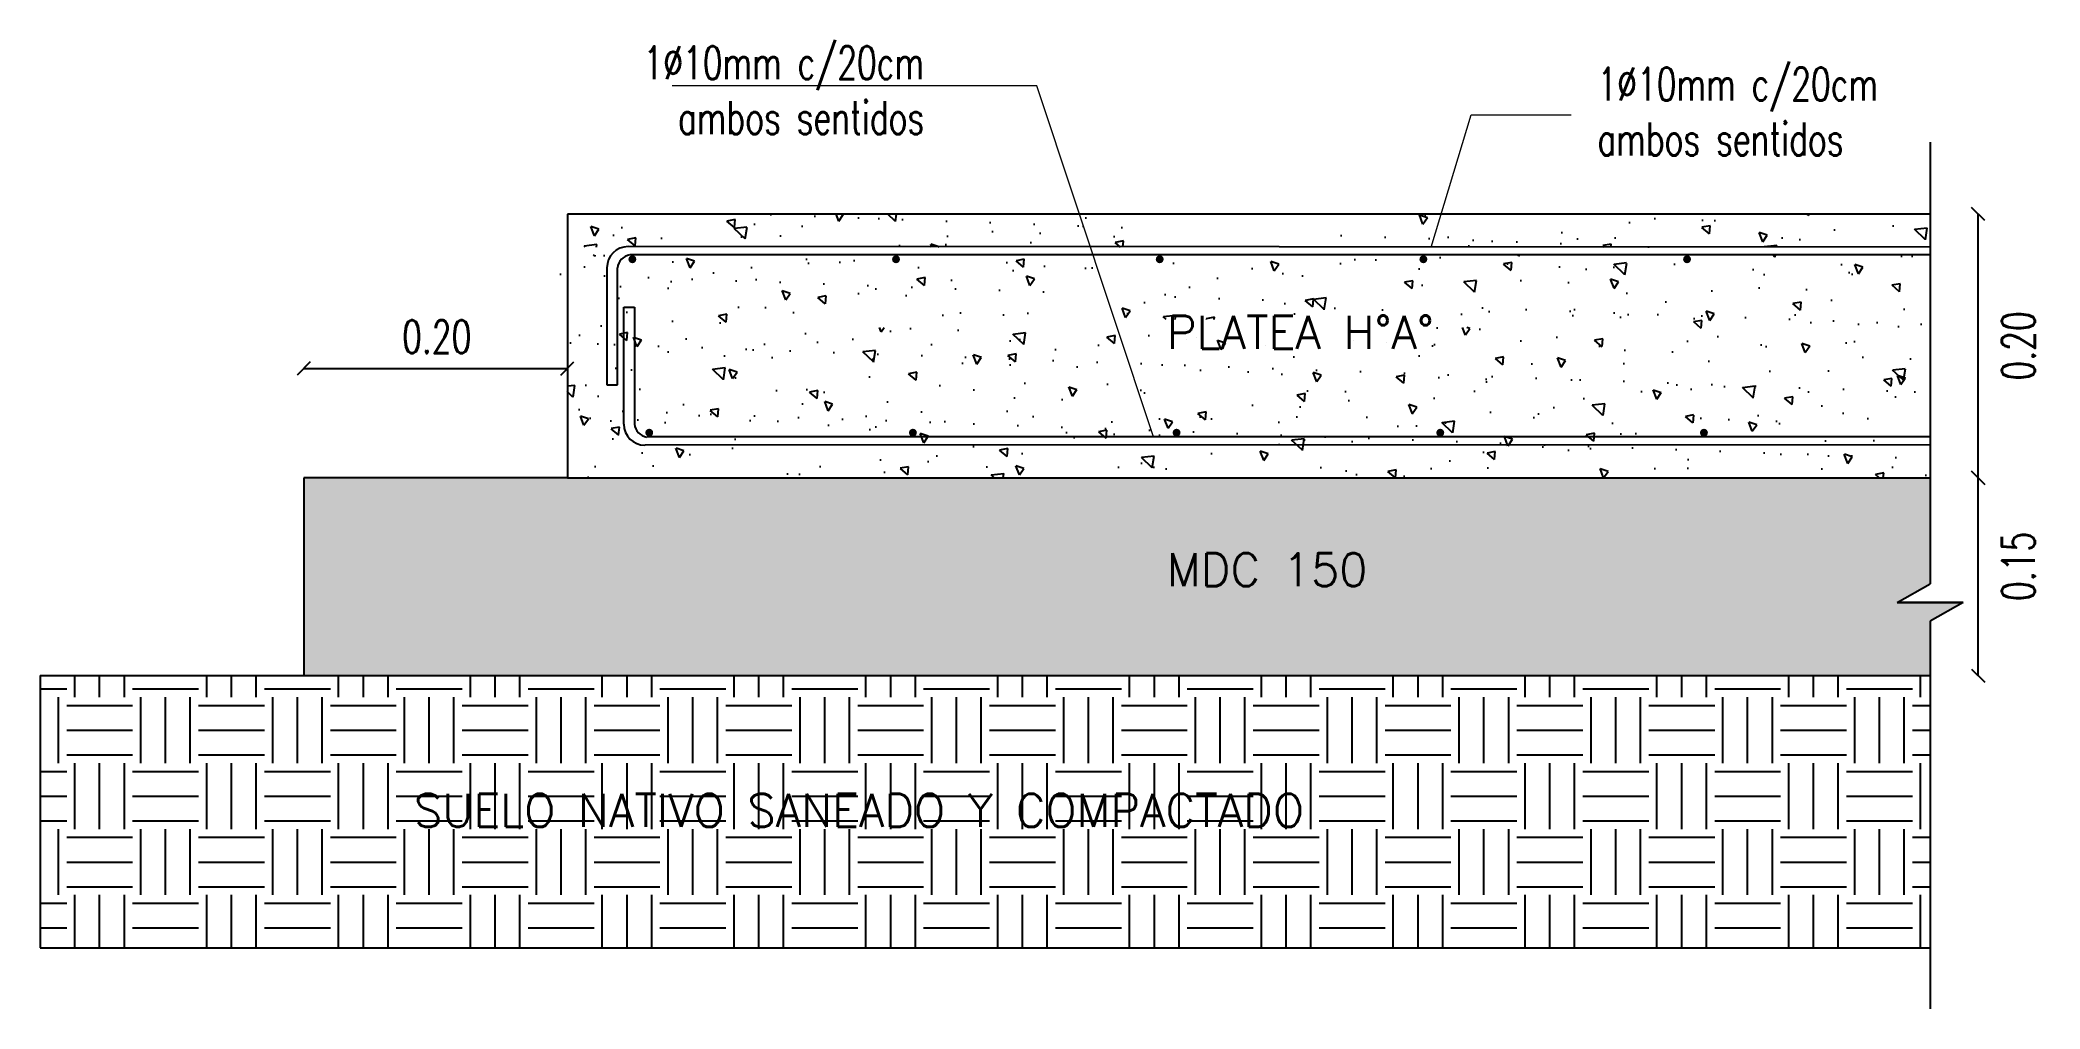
# Model space of a CAD drawing. Header units: millimetres. Extents: x 157 to 449, y 13 to 189.
# Drawn here: x 241.08 to 242.597, y 12.507 to 13.242 of the extents above; entities that cross this region are included whole.
import ezdxf
from ezdxf import colors
from ezdxf.entities.mleader import LeaderData, LeaderLine
from ezdxf.math import Vec2, Vec3

# ---------------------------------------------------------------- set-up
doc = ezdxf.new("R2010")
doc.units = ezdxf.units.MM
doc.header["$LTSCALE"] = 0.1
doc.header["$MEASUREMENT"] = 0
doc.header["$PDMODE"] = 3
doc.header["$PDSIZE"] = 0.1
doc.layers.get('DEFPOINTS').update_dxf_attribs({"color": 1})
doc.layers.add('00-COTAS', color=1, linetype='Continuous', lineweight=9)
doc.layers.add('referencias', color=1, linetype='Continuous', lineweight=5)
for name, color, linetype in [('00-muros-a', 2, 'Continuous'), ('armadura', 10, 'Continuous'), ('FUNDACIONES-COTAS', 3, 'Continuous'), ('TRAMAS', 8, 'Continuous')]:
    doc.layers.add(name, color=color, linetype=linetype)
doc.styles.add('1 en 100', font='romans.shx', dxfattribs={"height": 0.17})
doc.styles.add('COTAS', font='ROMANS.shx', dxfattribs={"width": 0.7})
doc.dimstyles.new('COTA-20', dxfattribs={"dimscale": 1.75, "dimtxt": 0.015, "dimasz": 0.004, "dimexe": 0.08, "dimexo": 0.1, "dimgap": 0.005, "dimtad": 1, "dimzin": 0, "dimdsep": 46, "dimtxsty": 'COTAS', "dimblk": 'DOT', "dimcen": 0.1, "dimse1": 1, "dimse2": 1, "dimclrd": 256, "dimclre": 256, "dimclrt": 256, "dimadec": 0, "dimazin": 0, "dimtfac": 1, "dimtix": 1, "dimtmove": 2, "dimatfit": 3, "dimldrblk": 'DOT', "dimfxl": 0, "dimtolj": 1, "dimtzin": 0, "dimarcsym": 0})
pattern_1 = [(140, (9.740124, -124.86772), (0.006275213, 0.071726018), [0.0075, -0.0825]), (85, (9.740124, -124.86772), (-0.075219213, -0.013875133), [0.006, -0.066]), (190.451444, (9.74065, -124.86174), (-0.068943999, 0.057850885), [0.00637402, -0.070114211]), (136.1842, (9.72012, -124.86772), (0.016551928, 0.106724133), [0.01125, -0.12375]), (186.635635, (9.7215, -124.85882), (-0.09741186, 0.093466195), [0.009561034, -0.105171376]), (81.184164, (9.72012, -124.86772), (-0.09741186, 0.093466195), [0.009, -0.099]), (111, (9.725124, -124.85772), (0.040261889, 0.059690705), [0.0075, -0.0825]), (56, (9.725124, -124.85772), (-0.072515005, 0.024331533), [0.006, -0.066]), (161.451445, (9.72848, -124.852744), (-0.032253115, 0.084022238), [0.006374019, -0.070114211]), (127.5, (9.740124, -124.867718), (-0.0332893854, 0.0012159855), [0, -0.0652, 0, -0.067, 0, -0.06625]), (97.5, (9.740124, -124.867718), (-0.039441171, 0.0263069537), [0, -0.0382, 0, -0.0637, 0, -0.02525]), (57.5, (9.740124, -124.890018), (0.0022554872, 0.0533822436), [0, -0.025, 0, -0.078, 0, -0.1035]), (47.5, (9.740124, -124.90002), (-0.010010498, 0.058318617), [0, -0.0325, 0, -0.0518, 0, -0.0735])]

msp = doc.modelspace()

# ---------------------------------------------------------------- texts
at = {"layer": 'referencias', "char_height": 0.025, "attachment_point": 1, "style": '1 en 100'}
for s, insert, width in [('PLATEA H°A°', (241.9346, 13.033), 0.234622), ('MDC 150', (241.9346, 12.8529), 0.234622), ('SUELO NATIVO SANEADO Y COMPACTADO', (241.3635, 12.6704), 0.935976)]:
    msp.add_mtext(s, dxfattribs=dict(at, insert=insert, width=width))

# ---------------------------------------------------------------- blocks, each defined once
blk = doc.blocks.new('_Oblique')
at = {"color": 0, "linetype": 'ByBlock', "lineweight": -2}
blk.add_line((-0.5, -0.5), (0.5, 0.5), dxfattribs=at)
blk = doc.blocks.new('*D453')
at = {"layer": '00-COTAS', "lineweight": -2, "transparency": 16777216}
blk.add_line((242.5499, 12.9101), (242.5499, 13.1101), dxfattribs=at)
at = {"layer": 'DEFPOINTS', "color": 0, "transparency": 16777216}
for p in [(242.5135, 13.1101), (242.5499, 13.1101), (242.5135, 12.9101)]:
    blk.add_point(p, dxfattribs=at)
at = {"layer": '00-COTAS', "lineweight": -2, "transparency": 16777216, "xscale": 0.01, "yscale": 0.01, "zscale": 0.01}
for p, rotation in [((242.5499, 13.1101), 90), ((242.5499, 12.9101), 270)]:
    blk.add_blockref('_Oblique', p, dxfattribs=dict(at, rotation=rotation))
at = {"layer": '00-COTAS', "transparency": 16777216, "insert": (242.5804, 13.0101), "char_height": 0.025, "attachment_point": 5, "rotation": 90, "style": 'COTAS'}
blk.add_mtext('\\A1;0.20', dxfattribs=at)
blk = doc.blocks.new('_Dot')
at = {"color": 0, "linetype": 'ByBlock', "lineweight": -2}
blk.add_line((-0.5, 0), (-1, 0), dxfattribs=at)
at = {"color": 0, "linetype": 'ByBlock', "const_width": 0.5}
blk.add_lwpolyline([(-0.25, 0, 1), (0.25, 0, 1)], format="xyb", close=True, dxfattribs=at)
blk = doc.blocks.new('_None')
blk = doc.blocks.new('*D454')
at = {"layer": '00-COTAS', "lineweight": -2, "transparency": 16777216}
blk.add_line((242.5499, 12.7601), (242.5499, 12.9101), dxfattribs=at)
at = {"layer": 'DEFPOINTS', "color": 0, "transparency": 16777216}
for p in [(242.5135, 12.9101), (242.5499, 12.9101), (242.5135, 12.7601)]:
    blk.add_point(p, dxfattribs=at)
at = {"layer": '00-COTAS', "lineweight": -2, "transparency": 16777216, "xscale": 0.01, "yscale": 0.01, "zscale": 0.01}
for p, rotation in [((242.5499, 12.9101), 90), ((242.5499, 12.7601), 270)]:
    blk.add_blockref('_Oblique', p, dxfattribs=dict(at, rotation=rotation))
at = {"layer": '00-COTAS', "transparency": 16777216, "insert": (242.5804, 12.8429), "char_height": 0.025, "attachment_point": 5, "rotation": 90, "style": 'COTAS'}
blk.add_mtext('\\A1;0.15', dxfattribs=at)
blk = doc.blocks.new('*D456')
at = {"layer": '00-COTAS', "lineweight": -2, "transparency": 16777216}
blk.add_line((241.2798, 12.993), (241.4798, 12.993), dxfattribs=at)
at = {"layer": 'DEFPOINTS', "color": 0, "transparency": 16777216}
for p in [(241.4798, 13.0294), (241.4798, 12.993), (241.2798, 12.9101)]:
    blk.add_point(p, dxfattribs=at)
at = {"layer": '00-COTAS', "lineweight": -2, "transparency": 16777216, "xscale": 0.01, "yscale": 0.01, "zscale": 0.01, "rotation": 180}
blk.add_blockref('_Oblique', (241.2798, 12.993), dxfattribs=at)
at = {"layer": '00-COTAS', "lineweight": -2, "transparency": 16777216, "xscale": 0.01, "yscale": 0.01, "zscale": 0.01}
blk.add_blockref('_Oblique', (241.4798, 12.993), dxfattribs=at)
at = {"layer": '00-COTAS', "transparency": 16777216, "insert": (241.3807, 13.0171), "char_height": 0.025, "attachment_point": 5, "style": 'COTAS'}
blk.add_mtext('\\A1;0.20', dxfattribs=at)

# ---------------------------------------------------------------- dimensions: what is measured, and where the dimension line sits
at = {"layer": '00-COTAS'}
for base, p1, p2, text, picture, middle in [((242.5499, 13.1101), (242.5135, 12.9101), (242.5135, 13.1101), '0.20', '*D453', (242.5804, 13.0101)), ((242.5499, 12.9101), (242.5135, 12.7601), (242.5135, 12.9101), '0.15', '*D454', (242.5804, 12.8429))]:
    dim = msp.add_linear_dim(base=base, p1=p1, p2=p2, angle=90, text=text, dimstyle='COTA-20', override={"dimscale": 1, "dimtxt": 0.025, "dimasz": 0.01, "dimblk1": 'Oblique', "dimblk2": 'Oblique', "dimsah": 1}, dxfattribs=at)
    dim.commit()
    dim.dimension.update_dxf_attribs({"geometry": picture, "text_midpoint": middle, "dimtype": 160})
dim = msp.add_linear_dim(base=(241.4798, 12.993), p1=(241.2798, 12.9101), p2=(241.4798, 13.0294), text='0.20', dimstyle='COTA-20', override={"dimscale": 1, "dimtxt": 0.025, "dimasz": 0.01, "dimblk1": 'Oblique', "dimblk2": 'Oblique', "dimsah": 1}, dxfattribs=at)
dim.commit()
dim.dimension.update_dxf_attribs({"geometry": '*D456', "text_midpoint": (241.3807, 13.0171), "dimtype": 160})

# ---------------------------------------------------------------- hatches: boundary and pattern name
at = {"layer": 'armadura'}
for points in [[(241.5261, 13.0758, 1), (241.5321, 13.0758, 1)], [(241.7261, 13.0758, 1), (241.7321, 13.0758, 1)], [(241.9261, 13.0758, 1), (241.9321, 13.0758, 1)], [(242.1261, 13.0758, 1), (242.1321, 13.0758, 1)], [(242.3261, 13.0758, 1), (242.3321, 13.0758, 1)], [(241.5389, 12.9443, -1), (241.5449, 12.9443, -1)], [(241.7389, 12.9443, -1), (241.7449, 12.9443, -1)], [(241.9389, 12.9443, -1), (241.9449, 12.9443, -1)], [(242.1389, 12.9443, -1), (242.1449, 12.9443, -1)], [(242.3389, 12.9443, -1), (242.3449, 12.9443, -1)]]:
    msp.add_hatch(color=256, dxfattribs=at).paths.add_polyline_path(points)
at = {"layer": 'FUNDACIONES-COTAS'}
h = msp.add_hatch(dxfattribs=at)
h.set_pattern_fill('HONEY', color=256, scale=0.1)
h.paths.add_polyline_path([(241.2798, 12.9101), (241.2798, 12.7601), (242.5135, 12.7601), (242.5135, 12.8014), (242.5385, 12.8155), (242.4885, 12.8155), (242.5135, 12.8296), (242.5135, 12.9101), (241.4798, 12.9101)])
h.paths.add_polyline_path([(241.9284, 12.8216), (242.1075, 12.8216), (242.1075, 12.8591), (241.9284, 12.8591)], flags=24)
at = {"layer": 'FUNDACIONES-COTAS', "true_color": 0xc7c8ca}
h = msp.add_hatch(dxfattribs=at)
h.set_pattern_fill('EARTH', color=9, scale=0.2)
h.paths.add_polyline_path([(242.5135, 12.7601), (241.0798, 12.7601), (241.0798, 12.5537), (242.5135, 12.5537)])
h.paths.add_polyline_path([(241.3573, 12.6392), (242.1365, 12.6392), (242.1365, 12.6767), (241.3573, 12.6767)], flags=24)
at = {"layer": 'TRAMAS'}
h = msp.add_hatch(dxfattribs=at)
h.set_pattern_fill('AR-CONC', color=256, scale=0.01, angle=90, style=0)
h.set_pattern_definition(pattern_1)
h.paths.add_polyline_path([(241.9109, 13.1101), (241.4798, 13.1101), (241.4798, 13.0851), (241.9109, 13.0851)])
h = msp.add_hatch(dxfattribs=at)
h.set_pattern_fill('AR-CONC', color=256, scale=0.01, angle=90, style=0)
h.set_pattern_definition(pattern_1)
h.paths.add_polyline_path([(242.5135, 13.1101), (242.0587, 13.1101), (242.0587, 13.0851), (242.5135, 13.0851)])
h = msp.add_hatch(dxfattribs=at)
h.set_pattern_fill('AR-CONC', color=256, scale=0.01, angle=90, style=0)
h.set_pattern_definition(pattern_1)
edge = h.paths.add_edge_path()
edge.add_line((242.0467, 13.074), (242.0467, 13.0791))
edge.add_line((242.0467, 13.0791), (241.9229, 13.0791))
edge.add_line((241.9229, 13.0791), (241.9229, 13.074))
edge.add_arc((241.8869, 13.074), 0.036, 270, 360, ccw=False)
edge.add_line((241.8869, 13.038), (241.8046, 13.038))
edge.add_line((241.8046, 13.038), (241.8046, 13.05))
edge.add_line((241.8046, 13.05), (241.8869, 13.05))
edge.add_arc((241.8869, 13.074), 0.024, 270, 360)
edge.add_line((241.9109, 13.074), (241.9109, 13.0791))
edge.add_line((241.9109, 13.0791), (241.4798, 13.0791))
edge.add_line((241.4798, 13.0791), (241.4798, 13.0742))
edge.add_line((241.4798, 13.0742), (241.4548, 13.0601))
edge.add_line((241.4548, 13.0601), (241.5048, 13.0601))
edge.add_line((241.5048, 13.0601), (241.4798, 13.046))
edge.add_line((241.4798, 13.046), (241.4798, 12.9101))
edge.add_line((241.4798, 12.9101), (242.5135, 12.9101))
edge.add_line((242.5135, 12.9101), (242.5135, 13.046))
edge.add_line((242.5135, 13.046), (242.5385, 13.0601))
edge.add_line((242.5385, 13.0601), (242.4885, 13.0601))
edge.add_line((242.4885, 13.0601), (242.5135, 13.0742))
edge.add_line((242.5135, 13.0742), (242.5135, 13.0791))
edge.add_line((242.5135, 13.0791), (242.0587, 13.0791))
edge.add_line((242.0587, 13.0791), (242.0587, 13.074))
edge.add_arc((242.0827, 13.074), 0.024, 180, 270)
edge.add_line((242.0827, 13.05), (242.165, 13.05))
edge.add_line((242.165, 13.05), (242.165, 13.038))
edge.add_line((242.165, 13.038), (242.0827, 13.038))
edge.add_arc((242.0827, 13.074), 0.036, 180, 270, ccw=False)
h.paths.add_polyline_path([(242.2848, 13.0301), (242.2848, 13.0241), (241.6848, 13.0241), (241.6848, 13.0301)], flags=16)
h = msp.add_hatch(dxfattribs=at)
h.set_pattern_fill('AR-CONC', color=256, scale=0.01, angle=90, style=0)
h.set_pattern_definition(pattern_1)
h.paths.add_polyline_path([(242.5135, 12.9101), (242.0587, 12.9101), (242.0587, 12.9351), (242.5135, 12.9351)])

# ---------------------------------------------------------------- linework, layer by layer
for p, q in [((242.5135, 13.1647), (242.5135, 12.8296)), ((242.4885, 12.8155), (242.5135, 12.8296)), ((242.4885, 12.8155), (242.5385, 12.8155)), ((242.5385, 12.8155), (242.4885, 12.8155)), ((242.5385, 12.8155), (242.5135, 12.8014)), ((242.5135, 12.8014), (242.5135, 12.5074))]:
    msp.add_line(p, q)
at = {"layer": '00-muros-a'}
for p, q in [((242.5135, 13.1101), (241.4798, 13.1101)), ((241.4798, 13.1101), (241.4798, 12.9101)), ((241.4798, 12.9101), (241.2798, 12.9101)), ((241.2798, 12.9101), (241.2798, 12.7601)), ((241.4798, 12.9101), (242.5135, 12.9101)), ((241.0798, 12.7601), (242.5135, 12.7601)), ((241.0798, 12.7601), (241.0798, 12.5537)), ((241.0798, 12.5537), (242.5135, 12.5537))]:
    msp.add_line(p, q, dxfattribs=at)
at = {"layer": 'armadura'}
for p, q in [((242.5135, 13.0851), (241.526, 13.0854)), ((242.5135, 13.0791), (241.5275, 13.0791)), ((241.5098, 13.0694), (241.5098, 12.9807)), ((241.5178, 12.9807), (241.5178, 13.0694)), ((241.5226, 12.9508), (241.5226, 13.0395)), ((241.5226, 13.0395), (241.5306, 13.0395)), ((241.5306, 13.0395), (241.5306, 12.9508)), ((241.5098, 12.9807), (241.5178, 12.9807)), ((242.5135, 12.9411), (241.5403, 12.9411)), ((242.5135, 12.9351), (241.5388, 12.9348))]:
    msp.add_line(p, q, dxfattribs=at)
for centre, radius, start, end in [((241.5258, 13.0694), 0.016, 90, 180), ((241.5288, 13.0681), 0.0111, 98.4765, 173.5386), ((241.5386, 12.9508), 0.016, 180, 270), ((241.5417, 12.952), 0.0111, 186.4614, 261.5235)]:
    msp.add_arc(centre, radius, start, end, dxfattribs=at)

msp.set_redraw_order([(e.dxf.handle, doc.entitydb.next_handle()) for e in msp.query("TEXT MTEXT ATTDEF DIMENSION ARC_DIMENSION")])  # texts and dimensions are drawn at this point

# ---------------------------------------------------------------- leaders
at = {"layer": 'referencias'}
ml = msp.add_multileader_mtext('Standard', dxfattribs=at)
ml.set_content('{\\C256;1%%C10mm c/20cm\\Pambos sentidos}', color=2, style='COTAS')
ml.set_leader_properties(color=256, linetype='ByLayer', lineweight=-1)
ml.set_arrow_properties(name='NONE')
ml.build(insert=Vec2(0, 0))
ml.multileader.update_dxf_attribs({"text_left_attachment_type": 2, "text_right_attachment_type": 6, "dogleg_length": 0.01, "arrow_head_size": 0.01})
ctx = ml.context
ctx.base_point, ctx.char_height, ctx.arrow_head_size, ctx.landing_gap_size, ctx.plane_origin = Vec3(241.4988, 13.2016), 0.025, 0.01, 0.02, Vec3(242.9968, 13.1632)
ctx.left_attachment, ctx.right_attachment, ctx.text_align_type = 2, 6, 2
notes = []
notes.append((ctx, [(1, (1, 1, 0), (241.8358, 13.2073), (-1, 0), 0.0653, [(0, [(241.9244, 12.9411)], 0, [])])]))
ctx.mtext.insert, ctx.mtext.alignment, ctx.mtext.flow_direction = Vec3(241.7505, 13.2373), 3, 5
ml = msp.add_multileader_mtext('Standard', dxfattribs=at)
ml.set_content('{\\C256;1%%C10mm c/20cm\\Pambos sentidos}', color=2, style='COTAS')
ml.set_leader_properties(color=256, linetype='ByLayer', lineweight=-1)
ml.set_arrow_properties(name='NONE')
ml.build(insert=Vec2(0, 0))
ml.multileader.update_dxf_attribs({"text_left_attachment_type": 2, "text_right_attachment_type": 6, "dogleg_length": 0.01, "arrow_head_size": 0.01})
ctx = ml.context
ctx.base_point, ctx.char_height, ctx.arrow_head_size, ctx.landing_gap_size, ctx.plane_origin = Vec3(242.2411, 13.1854), 0.025, 0.01, 0.02, Vec3(242.5961, 13.0155)
ctx.left_attachment, ctx.right_attachment = 2, 6
notes.append((ctx, [(0, (1, 1, 0), (242.1654, 13.1854), (1, 0), 0.0757, [(0, [(242.135, 13.0851)], 0, [])])]))
ctx.mtext.insert, ctx.mtext.flow_direction = Vec3(242.2611, 13.2211), 5
for ctx, leaders in notes:
    for number, flags, end, landing, length, lines in leaders:
        leader = LeaderData()
        leader.index, (leader.has_last_leader_line, leader.has_dogleg_vector, leader.attachment_direction) = number, flags
        leader.last_leader_point, leader.dogleg_vector, leader.dogleg_length = Vec3(end), Vec3(landing), length
        for number, points, colour, breaks in lines:
            line = LeaderLine()
            line.index, line.vertices, line.color, line.breaks = number, Vec3.list(points), colors.encode_raw_color(colour), breaks
            leader.lines.append(line)
        ctx.leaders.append(leader)

doc.saveas('drawing.dxf')
